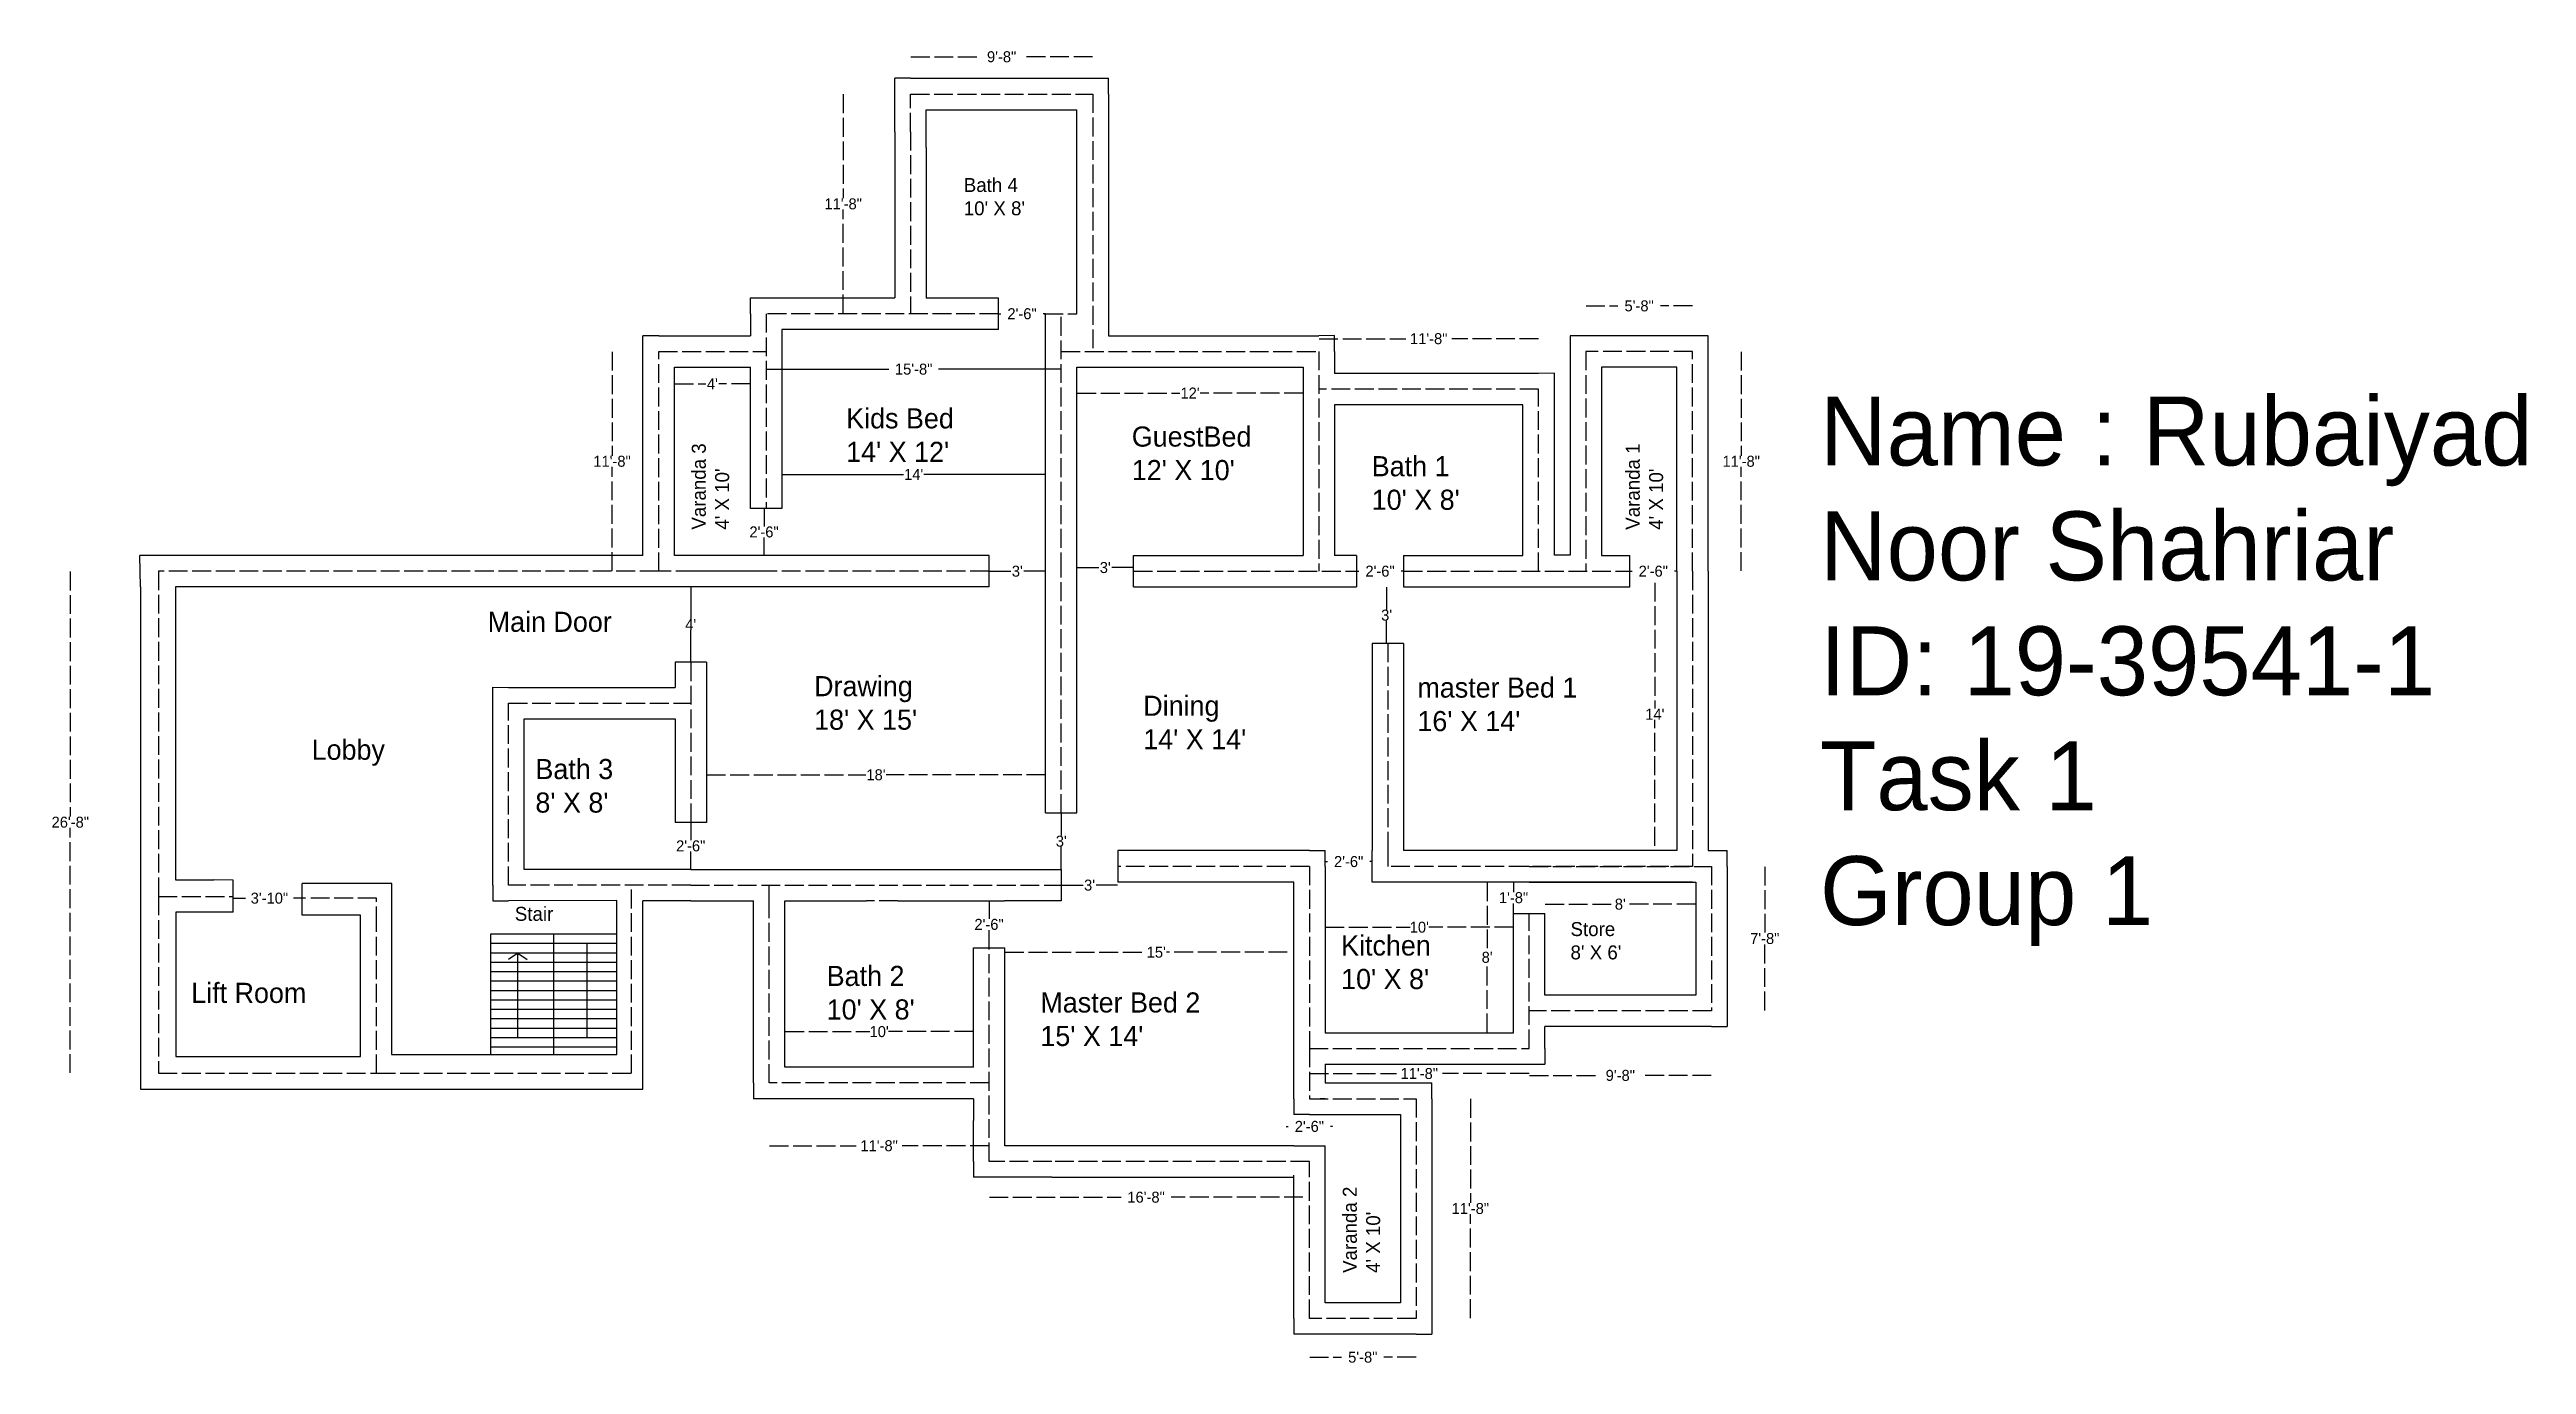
# Model space of a CAD drawing. Header units: inches. Extents: x -2112 to 1238, y 83 to 921.
# Drawn here: x -2112 to -535, y 83 to 921 of the extents above; entities that cross this region are included whole.
import ezdxf

# ---------------------------------------------------------------- set-up
doc = ezdxf.new("R2010")
doc.units = ezdxf.units.IN
doc.header["$MEASUREMENT"] = 0
doc.linetypes.add('ACAD_ISO02W100', pattern=[15, 12, -3])
doc.dimstyles.new('Group Task', dxfattribs={"dimtxt": 7, "dimasz": 0.18, "dimexe": 0.18, "dimexo": 0.0625, "dimgap": 0.09, "dimtad": 0, "dimtih": 1, "dimtoh": 1, "dimdec": 0, "dimzin": 0, "dimdsep": 46, "dimlunit": 3, "dimtxsty": 'Standard', "dimcen": 0.09, "dimse1": 1, "dimse2": 1, "dimadec": 0, "dimazin": 0, "dimtfac": 1, "dimtdec": 0, "dimtofl": 0, "dimtmove": 0, "dimatfit": 3, "dimfxl": 1, "dimtolj": 1, "dimtzin": 0, "dimarcsym": 0})

msp = doc.modelspace()

# ---------------------------------------------------------------- texts
at = {"attachment_point": 1}
for s, insert, char_height, width in [("Bath 4\\P10' X 8'", (-1530.2, 839.1), 8.91, 5507.862), ('Name : Rubaiyad^JNoor Shahriar\\PID: 19-39541-1^JTask 1^JGroup 1', (-984.9, 699.9), 43.913, 135410.496), ("Kids Bed\\P14' X 12'", (-1605.1, 692.4), 12.81, 13509.566), ("GuestBed \\P12' X 10'", (-1423.2, 680.8), 12.81, 13509.566), ("Bath 1 \\P10' X 8'", (-1270.4, 661.9), 12.81, 13509.566), ('Main Door', (-1833.4, 562.8), 12.81, 13509.566), ("Drawing \\P18' X 15'", (-1625.5, 521.8), 12.81, 13509.566), ("master Bed 1 \\P16' X 14'", (-1241.3, 520.9), 12.805, 13509.566), ("Dining \\P14' X 14'", (-1415.9, 509.3), 12.81, 13509.566), ('Lobby', (-1945.5, 481.3), 12.81, 13509.566), ("Bath 3 \\P8' X 8'", (-1803, 469), 12.81, 13509.566), ('Stair', (-1816.1, 374.8), 8.91, 5507.862), ("Store\\P8' X 6'", (-1143.8, 365.1), 8.91, 5507.862), ("Kitchen\\P10' X 8'", (-1289.9, 356.6), 12.81, 13509.566), ("Bath 2\\P10' X 8'", (-1617.5, 337.2), 12.81, 13509.566), ('Lift Room', (-2022.2, 326.4), 12.81, 13509.566), ("Master Bed 2 \\P15' X 14'", (-1481.4, 320.3), 12.805, 13509.566)]:
    msp.add_mtext(s, dxfattribs=dict(at, insert=insert, char_height=char_height, width=width))
at = {"char_height": 8.91, "width": 5507.862, "attachment_point": 1, "rotation": 90}
for s, insert in [("Varanda 3\\P4' X 10'", (-1703.4, 615.1)), ("Varanda 1\\P4' X 10'", (-1108.6, 615)), ("Varanda 2\\P4' X 10'", (-1288.8, 141.6))]:
    msp.add_mtext(s, dxfattribs=dict(at, insert=insert))

# ---------------------------------------------------------------- blocks, each defined once
blk = doc.blocks.new('*D1')
at = {"color": 0, "lineweight": -2}
for p, q in [((-1657.4, 628.4), (-1657.4, 617.2)), ((-1657.4, 598.8), (-1657.4, 610))]:
    blk.add_line(p, q, dxfattribs=at)
at = {"color": 0}
for points in [[(-1657.4, 628.4), (-1657.3, 628.4), (-1657.4, 628.6)], [(-1657.4, 598.8), (-1657.3, 598.8), (-1657.4, 598.6)]]:
    blk.add_solid(points, dxfattribs=at)
at = {"layer": 'Defpoints', "color": 0}
for p in [(-1691.8, 628.6), (-1691.8, 598.6), (-1657.4, 598.6)]:
    blk.add_point(p, dxfattribs=at)
at = {"color": 0, "insert": (-1657.4, 613.6), "char_height": 7, "attachment_point": 5}
blk.add_mtext('\\A1;2\'-6"', dxfattribs=at)
blk = doc.blocks.new('*D2')
at = {"color": 0, "lineweight": -2}
for p, q in [((-1513.9, 588.6), (-1500.2, 588.6)), ((-1478.2, 588.6), (-1491.9, 588.6))]:
    blk.add_line(p, q, dxfattribs=at)
at = {"color": 0}
for points in [[(-1513.9, 588.6), (-1513.9, 588.6), (-1514.1, 588.6)], [(-1478.2, 588.6), (-1478.2, 588.6), (-1478.1, 588.6)]]:
    blk.add_solid(points, dxfattribs=at)
at = {"layer": 'Defpoints', "color": 0}
for p in [(-1514.1, 588.6), (-1478.1, 588.6), (-1478.1, 588.6)]:
    blk.add_point(p, dxfattribs=at)
at = {"color": 0, "insert": (-1496.1, 588.6), "char_height": 7, "attachment_point": 5}
blk.add_mtext("\\A1;3'", dxfattribs=at)
blk = doc.blocks.new('*D3')
at = {"color": 0, "lineweight": -2}
for p, q in [((-1457.9, 590.9), (-1444.2, 590.9)), ((-1422.2, 590.9), (-1435.9, 590.9))]:
    blk.add_line(p, q, dxfattribs=at)
at = {"color": 0}
for points in [[(-1457.9, 590.9), (-1457.9, 590.9), (-1458.1, 590.9)], [(-1422.2, 590.9), (-1422.2, 590.9), (-1422.1, 590.9)]]:
    blk.add_solid(points, dxfattribs=at)
at = {"layer": 'Defpoints', "color": 0}
for p in [(-1458.1, 590.9), (-1458.1, 588.6), (-1422.1, 588.6)]:
    blk.add_point(p, dxfattribs=at)
at = {"color": 0, "insert": (-1440.1, 590.9), "char_height": 7, "attachment_point": 5}
blk.add_mtext("\\A1;3'", dxfattribs=at)
blk = doc.blocks.new('*D4')
at = {"color": 0, "lineweight": -2}
for p, q in [((-1507.9, 752.6), (-1506.6, 752.6)), ((-1478.2, 752.6), (-1479.6, 752.6))]:
    blk.add_line(p, q, dxfattribs=at)
at = {"color": 0}
for points in [[(-1507.9, 752.6), (-1507.9, 752.6), (-1508.1, 752.6)], [(-1478.2, 752.6), (-1478.2, 752.6), (-1478.1, 752.6)]]:
    blk.add_solid(points, dxfattribs=at)
at = {"layer": 'Defpoints', "color": 0}
for p in [(-1508.1, 752.6), (-1478.1, 752.6), (-1478.1, 752.6)]:
    blk.add_point(p, dxfattribs=at)
at = {"color": 0, "insert": (-1493.1, 752.6), "char_height": 7, "attachment_point": 5}
blk.add_mtext('\\A1;2\'-6"', dxfattribs=at)
blk = doc.blocks.new('*D5')
at = {"color": 0, "lineweight": -2}
for p, q in [((-1279.9, 588.6), (-1278.6, 588.6)), ((-1250.2, 588.6), (-1251.6, 588.6))]:
    blk.add_line(p, q, dxfattribs=at)
at = {"color": 0}
for points in [[(-1279.9, 588.6), (-1279.9, 588.6), (-1280.1, 588.6)], [(-1250.2, 588.6), (-1250.2, 588.6), (-1250.1, 588.6)]]:
    blk.add_solid(points, dxfattribs=at)
at = {"layer": 'Defpoints', "color": 0}
for p in [(-1280.1, 588.6), (-1280.1, 588.6), (-1250.1, 588.6)]:
    blk.add_point(p, dxfattribs=at)
at = {"color": 0, "insert": (-1265.1, 588.6), "char_height": 7, "attachment_point": 5}
blk.add_mtext('\\A1;2\'-6"', dxfattribs=at)
blk = doc.blocks.new('*D6')
at = {"color": 0, "lineweight": -2}
for p, q in [((-1105.9, 588.6), (-1104.6, 588.6)), ((-1076.2, 588.6), (-1077.6, 588.6))]:
    blk.add_line(p, q, dxfattribs=at)
at = {"color": 0}
for points in [[(-1105.9, 588.6), (-1105.9, 588.6), (-1106.1, 588.6)], [(-1076.2, 588.6), (-1076.2, 588.6), (-1076.1, 588.6)]]:
    blk.add_solid(points, dxfattribs=at)
at = {"layer": 'Defpoints', "color": 0}
for p in [(-1106.1, 588.6), (-1076.1, 588.6), (-1076.1, 588.6)]:
    blk.add_point(p, dxfattribs=at)
at = {"color": 0, "insert": (-1091.1, 588.6), "char_height": 7, "attachment_point": 5}
blk.add_mtext('\\A1;2\'-6"', dxfattribs=at)
blk = doc.blocks.new('*D7')
at = {"color": 0, "lineweight": -2}
for p, q in [((-1260.9, 578.4), (-1260.9, 564.2)), ((-1260.9, 542.8), (-1260.9, 557))]:
    blk.add_line(p, q, dxfattribs=at)
at = {"color": 0}
for points in [[(-1261, 578.4), (-1260.9, 578.4), (-1260.9, 578.6)], [(-1261, 542.8), (-1260.9, 542.8), (-1260.9, 542.6)]]:
    blk.add_solid(points, dxfattribs=at)
at = {"layer": 'Defpoints', "color": 0}
for p in [(-1260.9, 578.6), (-1250.1, 578.6), (-1250.1, 542.6)]:
    blk.add_point(p, dxfattribs=at)
at = {"color": 0, "insert": (-1260.9, 560.6), "char_height": 7, "attachment_point": 5}
blk.add_mtext("\\A1;3'", dxfattribs=at)
blk = doc.blocks.new('*D8')
at = {"color": 0, "lineweight": -2}
for p, q in [((-1299.9, 403.6), (-1298.6, 403.6)), ((-1270.2, 403.6), (-1271.6, 403.6))]:
    blk.add_line(p, q, dxfattribs=at)
at = {"color": 0}
for points in [[(-1299.9, 403.6), (-1299.9, 403.5), (-1300.1, 403.6)], [(-1270.2, 403.6), (-1270.2, 403.5), (-1270.1, 403.6)]]:
    blk.add_solid(points, dxfattribs=at)
at = {"layer": 'Defpoints', "color": 0}
for p in [(-1300.1, 403.6), (-1300.1, 403.6), (-1270.1, 403.6)]:
    blk.add_point(p, dxfattribs=at)
at = {"color": 0, "insert": (-1285.1, 403.6), "char_height": 7, "attachment_point": 5}
blk.add_mtext('\\A1;2\'-6"', dxfattribs=at)
blk = doc.blocks.new('*D9')
at = {"color": 0, "lineweight": -2}
for p, q in [((-1180.1, 390.4), (-1180.1, 384.2)), ((-1180.1, 370.8), (-1180.1, 377))]:
    blk.add_line(p, q, dxfattribs=at)
at = {"color": 0}
for points in [[(-1180.1, 390.4), (-1180, 390.4), (-1180.1, 390.6)], [(-1180.1, 370.8), (-1180, 370.8), (-1180.1, 370.6)]]:
    blk.add_solid(points, dxfattribs=at)
at = {"layer": 'Defpoints', "color": 0}
for p in [(-1181.5, 390.6), (-1180.1, 370.6), (-1180.1, 370.6)]:
    blk.add_point(p, dxfattribs=at)
at = {"color": 0, "insert": (-1180.1, 380.6), "char_height": 7, "attachment_point": 5}
blk.add_mtext('\\A1;1\'-8"', dxfattribs=at)
blk = doc.blocks.new('*D10')
at = {"color": 0, "lineweight": -2}
for p, q in [((-1468.1, 434.4), (-1468.1, 420.2)), ((-1468.1, 398.8), (-1468.1, 413))]:
    blk.add_line(p, q, dxfattribs=at)
at = {"color": 0}
for points in [[(-1468.1, 434.4), (-1468, 434.4), (-1468.1, 434.6)], [(-1468.1, 398.8), (-1468, 398.8), (-1468.1, 398.6)]]:
    blk.add_solid(points, dxfattribs=at)
at = {"layer": 'Defpoints', "color": 0}
for p in [(-1468.1, 434.6), (-1468.1, 398.6), (-1468.1, 398.6)]:
    blk.add_point(p, dxfattribs=at)
at = {"color": 0, "insert": (-1468.1, 416.6), "char_height": 7, "attachment_point": 5}
blk.add_mtext("\\A1;3'", dxfattribs=at)
blk = doc.blocks.new('*D11')
at = {"color": 0, "lineweight": -2}
for p, q in [((-1467.9, 388.6), (-1454.2, 388.6)), ((-1432.2, 388.6), (-1445.9, 388.6))]:
    blk.add_line(p, q, dxfattribs=at)
at = {"color": 0}
for points in [[(-1467.9, 388.6), (-1467.9, 388.6), (-1468.1, 388.6)], [(-1432.2, 388.6), (-1432.2, 388.6), (-1432.1, 388.6)]]:
    blk.add_solid(points, dxfattribs=at)
at = {"layer": 'Defpoints', "color": 0}
for p in [(-1432.1, 400.6), (-1468.1, 388.6), (-1468.1, 388.6)]:
    blk.add_point(p, dxfattribs=at)
at = {"color": 0, "insert": (-1450.1, 388.6), "char_height": 7, "attachment_point": 5}
blk.add_mtext("\\A1;3'", dxfattribs=at)
blk = doc.blocks.new('*D12')
at = {"color": 0, "lineweight": -2}
for p, q in [((-1704.1, 578.4), (-1704.1, 558.2)), ((-1704.1, 530.8), (-1704.1, 551))]:
    blk.add_line(p, q, dxfattribs=at)
at = {"color": 0}
for points in [[(-1704.1, 578.4), (-1704, 578.4), (-1704.1, 578.6)], [(-1704.1, 530.8), (-1704, 530.8), (-1704.1, 530.6)]]:
    blk.add_solid(points, dxfattribs=at)
at = {"layer": 'Defpoints', "color": 0}
for p in [(-1704.1, 578.6), (-1704.1, 578.6), (-1704.1, 530.6)]:
    blk.add_point(p, dxfattribs=at)
at = {"color": 0, "insert": (-1704.1, 554.6), "char_height": 7, "attachment_point": 5}
blk.add_mtext("\\A1;4'", dxfattribs=at)
blk = doc.blocks.new('*D13')
at = {"color": 0, "lineweight": -2}
for p, q in [((-1324.9, 234.9), (-1323.6, 234.9)), ((-1295.3, 234.9), (-1296.6, 234.9))]:
    blk.add_line(p, q, dxfattribs=at)
at = {"color": 0}
for points in [[(-1324.9, 234.9), (-1324.9, 234.8), (-1325.1, 234.9)], [(-1295.3, 234.9), (-1295.3, 234.8), (-1295.1, 234.9)]]:
    blk.add_solid(points, dxfattribs=at)
at = {"layer": 'Defpoints', "color": 0}
for p in [(-1325.1, 234.9), (-1325.1, 234.9), (-1295.1, 234.9)]:
    blk.add_point(p, dxfattribs=at)
at = {"color": 0, "insert": (-1310.1, 234.9), "char_height": 7, "attachment_point": 5}
blk.add_mtext('\\A1;2\'-6"', dxfattribs=at)
blk = doc.blocks.new('*D14')
at = {"color": 0, "lineweight": -2}
for p, q in [((-1514.1, 378.4), (-1514.1, 367.2)), ((-1514.1, 348.8), (-1514.1, 360))]:
    blk.add_line(p, q, dxfattribs=at)
at = {"color": 0}
for points in [[(-1514.1, 378.4), (-1514, 378.4), (-1514.1, 378.6)], [(-1514.1, 348.8), (-1514, 348.8), (-1514.1, 348.6)]]:
    blk.add_solid(points, dxfattribs=at)
at = {"layer": 'Defpoints', "color": 0}
for p in [(-1514.1, 378.6), (-1514.1, 348.6), (-1514.1, 348.6)]:
    blk.add_point(p, dxfattribs=at)
at = {"color": 0, "insert": (-1514.1, 363.6), "char_height": 7, "attachment_point": 5}
blk.add_mtext('\\A1;2\'-6"', dxfattribs=at)
blk = doc.blocks.new('*D15')
at = {"color": 0, "linetype": 'ACAD_ISO02W100', "lineweight": -2}
for p, q in [((-1995.3, 380.3), (-1987.6, 380.3)), ((-1949.4, 380.3), (-1957.1, 380.3))]:
    blk.add_line(p, q, dxfattribs=at)
at = {"color": 0, "linetype": 'ACAD_ISO02W100'}
for points in [[(-1995.3, 380.3), (-1995.3, 380.3), (-1995.5, 380.3)], [(-1949.4, 380.3), (-1949.4, 380.3), (-1949.2, 380.3)]]:
    blk.add_solid(points, dxfattribs=at)
at = {"layer": 'Defpoints', "color": 0, "linetype": 'ACAD_ISO02W100'}
for p in [(-1995.5, 381.6), (-1949.2, 380.3), (-1949.2, 380.3)]:
    blk.add_point(p, dxfattribs=at)
at = {"color": 0, "linetype": 'ACAD_ISO02W100', "insert": (-1972.4, 380.3), "char_height": 7, "attachment_point": 5}
blk.add_mtext('\\A1;3\'-10"', dxfattribs=at)
blk = doc.blocks.new('*D16')
at = {"color": 0, "linetype": 'ACAD_ISO02W100', "lineweight": -2}
for p, q in [((-1704.1, 428.4), (-1704.1, 417.2)), ((-1704.1, 398.8), (-1704.1, 410))]:
    blk.add_line(p, q, dxfattribs=at)
at = {"color": 0, "linetype": 'ACAD_ISO02W100'}
for points in [[(-1704.1, 428.4), (-1704, 428.4), (-1704.1, 428.6)], [(-1704.1, 398.8), (-1704, 398.8), (-1704.1, 398.6)]]:
    blk.add_solid(points, dxfattribs=at)
at = {"layer": 'Defpoints', "color": 0, "linetype": 'ACAD_ISO02W100'}
for p in [(-1704.1, 428.6), (-1704.1, 398.6), (-1704.1, 398.6)]:
    blk.add_point(p, dxfattribs=at)
at = {"color": 0, "linetype": 'ACAD_ISO02W100', "insert": (-1704.1, 413.6), "char_height": 7, "attachment_point": 5}
blk.add_mtext('\\A1;2\'-6"', dxfattribs=at)
blk = doc.blocks.new('*D17')
at = {"color": 0, "linetype": 'ACAD_ISO02W100', "lineweight": -2}
for p, q in [((-2099.2, 588.4), (-2099.2, 432.3)), ((-2099.2, 269), (-2099.2, 425.1))]:
    blk.add_line(p, q, dxfattribs=at)
at = {"color": 0, "linetype": 'ACAD_ISO02W100'}
for points in [[(-2099.3, 588.4), (-2099.2, 588.4), (-2099.2, 588.6)], [(-2099.3, 269), (-2099.2, 269), (-2099.2, 268.8)]]:
    blk.add_solid(points, dxfattribs=at)
at = {"layer": 'Defpoints', "color": 0, "linetype": 'ACAD_ISO02W100'}
for p in [(-2043.1, 588.6), (-2099.2, 268.8), (-2043.1, 268.8)]:
    blk.add_point(p, dxfattribs=at)
at = {"color": 0, "linetype": 'ACAD_ISO02W100', "insert": (-2099.2, 428.7), "char_height": 7, "attachment_point": 5}
blk.add_mtext('\\A1;26\'-8"', dxfattribs=at)
blk = doc.blocks.new('*D18')
at = {"color": 0, "linetype": 'ACAD_ISO02W100', "lineweight": -2}
for p, q in [((-1653.9, 222.6), (-1598.7, 222.6)), ((-1514.2, 222.6), (-1569.4, 222.6))]:
    blk.add_line(p, q, dxfattribs=at)
at = {"color": 0, "linetype": 'ACAD_ISO02W100'}
for points in [[(-1653.9, 222.6), (-1653.9, 222.6), (-1654.1, 222.6)], [(-1514.2, 222.6), (-1514.2, 222.6), (-1514.1, 222.6)]]:
    blk.add_solid(points, dxfattribs=at)
at = {"layer": 'Defpoints', "color": 0, "linetype": 'ACAD_ISO02W100'}
for p in [(-1654.1, 262.6), (-1514.1, 262.6), (-1514.1, 222.6)]:
    blk.add_point(p, dxfattribs=at)
at = {"color": 0, "linetype": 'ACAD_ISO02W100', "insert": (-1584.1, 222.6), "char_height": 7, "attachment_point": 5}
blk.add_mtext('\\A1;11\'-8"', dxfattribs=at)
blk = doc.blocks.new('*D19')
at = {"color": 0, "linetype": 'ACAD_ISO02W100', "lineweight": -2}
for p, q in [((-1643.9, 295.3), (-1590, 295.3)), ((-1524.2, 295.3), (-1578.1, 295.3))]:
    blk.add_line(p, q, dxfattribs=at)
at = {"color": 0, "linetype": 'ACAD_ISO02W100'}
for points in [[(-1643.9, 295.3), (-1643.9, 295.2), (-1644.1, 295.3)], [(-1524.2, 295.3), (-1524.2, 295.2), (-1524.1, 295.3)]]:
    blk.add_solid(points, dxfattribs=at)
at = {"layer": 'Defpoints', "color": 0, "linetype": 'ACAD_ISO02W100'}
for p in [(-1644.1, 295.3), (-1524.1, 295.3), (-1524.1, 295.3)]:
    blk.add_point(p, dxfattribs=at)
at = {"color": 0, "linetype": 'ACAD_ISO02W100', "insert": (-1584.1, 295.3), "char_height": 7, "attachment_point": 5}
blk.add_mtext("\\A1;10'", dxfattribs=at)
blk = doc.blocks.new('*D20')
at = {"color": 0, "linetype": 'ACAD_ISO02W100', "lineweight": -2}
for p, q in [((-1513.9, 189.8), (-1429.9, 189.8)), ((-1314.2, 189.8), (-1398.2, 189.8))]:
    blk.add_line(p, q, dxfattribs=at)
at = {"color": 0, "linetype": 'ACAD_ISO02W100'}
for points in [[(-1513.9, 189.8), (-1513.9, 189.7), (-1514.1, 189.8)], [(-1314.2, 189.8), (-1314.2, 189.7), (-1314.1, 189.8)]]:
    blk.add_solid(points, dxfattribs=at)
at = {"layer": 'Defpoints', "color": 0, "linetype": 'ACAD_ISO02W100'}
for p in [(-1514.1, 212.6), (-1314.1, 212.6), (-1314.1, 189.8)]:
    blk.add_point(p, dxfattribs=at)
at = {"color": 0, "linetype": 'ACAD_ISO02W100', "insert": (-1414.1, 189.8), "char_height": 7, "attachment_point": 5}
blk.add_mtext('\\A1;16\'-8"', dxfattribs=at)
blk = doc.blocks.new('*D21')
at = {"color": 0, "linetype": 'ACAD_ISO02W100', "lineweight": -2}
for p, q in [((-1503.9, 345.9), (-1414.1, 345.9)), ((-1324.2, 345.9), (-1401, 345.9))]:
    blk.add_line(p, q, dxfattribs=at)
at = {"color": 0, "linetype": 'ACAD_ISO02W100'}
for points in [[(-1503.9, 346), (-1503.9, 345.9), (-1504.1, 345.9)], [(-1324.2, 346), (-1324.2, 345.9), (-1324.1, 345.9)]]:
    blk.add_solid(points, dxfattribs=at)
at = {"layer": 'Defpoints', "color": 0, "linetype": 'ACAD_ISO02W100'}
for p in [(-1504.1, 340.8), (-1324.1, 345.9), (-1324.1, 340.8)]:
    blk.add_point(p, dxfattribs=at)
at = {"color": 0, "linetype": 'ACAD_ISO02W100', "insert": (-1407.6, 345.9), "char_height": 7, "attachment_point": 5}
blk.add_mtext("\\A1;15'", dxfattribs=at)
blk = doc.blocks.new('*D22')
at = {"color": 0, "linetype": 'ACAD_ISO02W100', "lineweight": -2}
for p, q in [((-1309.9, 87.9), (-1289.6, 87.9)), ((-1242.2, 87.9), (-1262.6, 87.9))]:
    blk.add_line(p, q, dxfattribs=at)
at = {"color": 0, "linetype": 'ACAD_ISO02W100'}
for points in [[(-1309.9, 87.9), (-1309.9, 87.8), (-1310.1, 87.9)], [(-1242.2, 87.9), (-1242.2, 87.8), (-1242.1, 87.9)]]:
    blk.add_solid(points, dxfattribs=at)
at = {"layer": 'Defpoints', "color": 0, "linetype": 'ACAD_ISO02W100'}
for p in [(-1310.1, 112.6), (-1242.1, 112.6), (-1242.1, 87.9)]:
    blk.add_point(p, dxfattribs=at)
at = {"color": 0, "linetype": 'ACAD_ISO02W100', "insert": (-1276.1, 87.9), "char_height": 7, "attachment_point": 5}
blk.add_mtext('\\A1;5\'-8"', dxfattribs=at)
blk = doc.blocks.new('*D23')
at = {"color": 0, "linetype": 'ACAD_ISO02W100', "lineweight": -2}
for p, q in [((-1207.6, 252.4), (-1207.6, 186.2)), ((-1207.6, 112.8), (-1207.6, 179))]:
    blk.add_line(p, q, dxfattribs=at)
at = {"color": 0, "linetype": 'ACAD_ISO02W100'}
for points in [[(-1207.6, 252.4), (-1207.6, 252.4), (-1207.6, 252.6)], [(-1207.6, 112.8), (-1207.6, 112.8), (-1207.6, 112.6)]]:
    blk.add_solid(points, dxfattribs=at)
at = {"layer": 'Defpoints', "color": 0, "linetype": 'ACAD_ISO02W100'}
for p in [(-1242.1, 252.6), (-1242.1, 112.6), (-1207.6, 112.6)]:
    blk.add_point(p, dxfattribs=at)
at = {"color": 0, "linetype": 'ACAD_ISO02W100', "insert": (-1207.6, 182.6), "char_height": 7, "attachment_point": 5}
blk.add_mtext('\\A1;11\'-8"', dxfattribs=at)
blk = doc.blocks.new('*D24')
at = {"color": 0, "linetype": 'ACAD_ISO02W100', "lineweight": -2}
for p, q in [((-1457.9, 702.1), (-1392.6, 702.1)), ((-1314.2, 702.1), (-1379.6, 702.1))]:
    blk.add_line(p, q, dxfattribs=at)
at = {"color": 0, "linetype": 'ACAD_ISO02W100'}
for points in [[(-1457.9, 702.2), (-1457.9, 702.1), (-1458.1, 702.1)], [(-1314.2, 702.2), (-1314.2, 702.1), (-1314.1, 702.1)]]:
    blk.add_solid(points, dxfattribs=at)
at = {"layer": 'Defpoints', "color": 0, "linetype": 'ACAD_ISO02W100'}
for p in [(-1314.1, 702.1), (-1458.1, 693.8), (-1314.1, 693.8)]:
    blk.add_point(p, dxfattribs=at)
at = {"color": 0, "linetype": 'ACAD_ISO02W100', "insert": (-1386.1, 702.1), "char_height": 7, "attachment_point": 5}
blk.add_mtext("\\A1;12'", dxfattribs=at)
blk = doc.blocks.new('*D26')
at = {"color": 0, "linetype": 'ACAD_ISO02W100', "lineweight": -2}
for p, q in [((-1714.3, 707.9), (-1694.4, 707.9)), ((-1666.2, 707.9), (-1686.1, 707.9))]:
    blk.add_line(p, q, dxfattribs=at)
at = {"color": 0, "linetype": 'ACAD_ISO02W100'}
for points in [[(-1714.3, 708), (-1714.3, 707.9), (-1714.5, 707.9)], [(-1666.2, 708), (-1666.2, 707.9), (-1666.1, 707.9)]]:
    blk.add_solid(points, dxfattribs=at)
at = {"layer": 'Defpoints', "color": 0, "linetype": 'ACAD_ISO02W100'}
for p in [(-1714.5, 707.9), (-1666.1, 707.9), (-1666.1, 707.9)]:
    blk.add_point(p, dxfattribs=at)
at = {"color": 0, "linetype": 'ACAD_ISO02W100', "insert": (-1690.3, 707.9), "char_height": 7, "attachment_point": 5}
blk.add_mtext("\\A1;4'", dxfattribs=at)
blk = doc.blocks.new('*D27')
at = {"color": 0, "linetype": 'ACAD_ISO02W100', "lineweight": -2}
for p, q in [((-1754.2, 728.4), (-1754.2, 662.2)), ((-1754.2, 588.8), (-1754.2, 655))]:
    blk.add_line(p, q, dxfattribs=at)
at = {"color": 0, "linetype": 'ACAD_ISO02W100'}
for points in [[(-1754.2, 728.4), (-1754.1, 728.4), (-1754.2, 728.6)], [(-1754.2, 588.8), (-1754.1, 588.8), (-1754.2, 588.6)]]:
    blk.add_solid(points, dxfattribs=at)
at = {"layer": 'Defpoints', "color": 0, "linetype": 'ACAD_ISO02W100'}
for p in [(-1724.5, 728.6), (-1754.2, 588.6), (-1724.5, 588.6)]:
    blk.add_point(p, dxfattribs=at)
at = {"color": 0, "linetype": 'ACAD_ISO02W100', "insert": (-1754.2, 658.6), "char_height": 7, "attachment_point": 5}
blk.add_mtext('\\A1;11\'-8"', dxfattribs=at)
blk = doc.blocks.new('*D29')
at = {"color": 0, "linetype": 'ACAD_ISO02W100', "lineweight": -2}
for p, q in [((-1693.9, 458.9), (-1592.6, 458.9)), ((-1478.2, 458.9), (-1579.6, 458.9))]:
    blk.add_line(p, q, dxfattribs=at)
at = {"color": 0, "linetype": 'ACAD_ISO02W100'}
for points in [[(-1693.9, 458.9), (-1693.9, 458.8), (-1694.1, 458.9)], [(-1478.2, 458.9), (-1478.2, 458.8), (-1478.1, 458.9)]]:
    blk.add_solid(points, dxfattribs=at)
at = {"layer": 'Defpoints', "color": 0, "linetype": 'ACAD_ISO02W100'}
for p in [(-1694.1, 458.9), (-1478.1, 458.9), (-1478.1, 458.9)]:
    blk.add_point(p, dxfattribs=at)
at = {"color": 0, "linetype": 'ACAD_ISO02W100', "insert": (-1586.1, 458.9), "char_height": 7, "attachment_point": 5}
blk.add_mtext("\\A1;18'", dxfattribs=at)
blk = doc.blocks.new('*D31')
at = {"color": 0, "linetype": 'ACAD_ISO02W100', "lineweight": -2}
for p, q in [((-1090.1, 581.3), (-1090.1, 501.1)), ((-1090.1, 413.7), (-1090.1, 493.9))]:
    blk.add_line(p, q, dxfattribs=at)
at = {"color": 0, "linetype": 'ACAD_ISO02W100'}
for points in [[(-1090.1, 581.3), (-1090.1, 581.3), (-1090.1, 581.5)], [(-1090.1, 413.7), (-1090.1, 413.7), (-1090.1, 413.5)]]:
    blk.add_solid(points, dxfattribs=at)
at = {"layer": 'Defpoints', "color": 0, "linetype": 'ACAD_ISO02W100'}
for p in [(-1090.1, 581.5), (-1090.1, 413.5), (-1090.1, 413.5)]:
    blk.add_point(p, dxfattribs=at)
at = {"color": 0, "linetype": 'ACAD_ISO02W100', "insert": (-1090.1, 497.5), "char_height": 7, "attachment_point": 5}
blk.add_mtext("\\A1;14'", dxfattribs=at)
blk = doc.blocks.new('*D32')
at = {"color": 0, "linetype": 'ACAD_ISO02W100', "lineweight": -2}
for p, q in [((-1299.9, 361.8), (-1246, 361.8)), ((-1180.2, 361.8), (-1234.1, 361.8))]:
    blk.add_line(p, q, dxfattribs=at)
at = {"color": 0, "linetype": 'ACAD_ISO02W100'}
for points in [[(-1299.9, 361.8), (-1299.9, 361.7), (-1300.1, 361.8)], [(-1180.2, 361.8), (-1180.2, 361.7), (-1180.1, 361.8)]]:
    blk.add_solid(points, dxfattribs=at)
at = {"layer": 'Defpoints', "color": 0, "linetype": 'ACAD_ISO02W100'}
for p in [(-1300.1, 361.8), (-1180.1, 361.8), (-1180.1, 361.8)]:
    blk.add_point(p, dxfattribs=at)
at = {"color": 0, "linetype": 'ACAD_ISO02W100', "insert": (-1240.1, 361.8), "char_height": 7, "attachment_point": 5}
blk.add_mtext("\\A1;10'", dxfattribs=at)
blk = doc.blocks.new('*D33')
at = {"color": 0, "linetype": 'ACAD_ISO02W100', "lineweight": -2}
for p, q in [((-1196.9, 390.4), (-1196.9, 346.2)), ((-1196.9, 294.8), (-1196.9, 339))]:
    blk.add_line(p, q, dxfattribs=at)
at = {"color": 0, "linetype": 'ACAD_ISO02W100'}
for points in [[(-1197, 390.4), (-1196.9, 390.4), (-1196.9, 390.6)], [(-1197, 294.8), (-1196.9, 294.8), (-1196.9, 294.6)]]:
    blk.add_solid(points, dxfattribs=at)
at = {"layer": 'Defpoints', "color": 0, "linetype": 'ACAD_ISO02W100'}
for p in [(-1212.5, 390.6), (-1212.5, 294.6), (-1196.9, 294.6)]:
    blk.add_point(p, dxfattribs=at)
at = {"color": 0, "linetype": 'ACAD_ISO02W100', "insert": (-1196.9, 342.6), "char_height": 7, "attachment_point": 5}
blk.add_mtext("\\A1;8'", dxfattribs=at)
blk = doc.blocks.new('*D34')
at = {"color": 0, "linetype": 'ACAD_ISO02W100', "lineweight": -2}
for p, q in [((-1159.9, 376.5), (-1116.2, 376.5)), ((-1064.2, 376.5), (-1107.9, 376.5))]:
    blk.add_line(p, q, dxfattribs=at)
at = {"color": 0, "linetype": 'ACAD_ISO02W100'}
for points in [[(-1159.9, 376.5), (-1159.9, 376.4), (-1160.1, 376.5)], [(-1064.2, 376.5), (-1064.2, 376.4), (-1064.1, 376.5)]]:
    blk.add_solid(points, dxfattribs=at)
at = {"layer": 'Defpoints', "color": 0, "linetype": 'ACAD_ISO02W100'}
for p in [(-1160.1, 376.5), (-1064.1, 376.5), (-1064.1, 376.5)]:
    blk.add_point(p, dxfattribs=at)
at = {"color": 0, "linetype": 'ACAD_ISO02W100', "insert": (-1112.1, 376.5), "char_height": 7, "attachment_point": 5}
blk.add_mtext("\\A1;8'", dxfattribs=at)
blk = doc.blocks.new('*D36')
at = {"color": 0, "linetype": 'ACAD_ISO02W100', "lineweight": -2}
for p, q in [((-1020.1, 400.4), (-1020.1, 358.2)), ((-1020.1, 308.8), (-1020.1, 351))]:
    blk.add_line(p, q, dxfattribs=at)
at = {"color": 0, "linetype": 'ACAD_ISO02W100'}
for points in [[(-1020.1, 400.4), (-1020, 400.4), (-1020.1, 400.6)], [(-1020.1, 308.8), (-1020, 308.8), (-1020.1, 308.6)]]:
    blk.add_solid(points, dxfattribs=at)
at = {"layer": 'Defpoints', "color": 0, "linetype": 'ACAD_ISO02W100'}
for p in [(-1054.1, 400.6), (-1054.1, 308.6), (-1020.1, 308.6)]:
    blk.add_point(p, dxfattribs=at)
at = {"color": 0, "linetype": 'ACAD_ISO02W100', "insert": (-1020.1, 354.6), "char_height": 7, "attachment_point": 5}
blk.add_mtext('\\A1;7\'-8"', dxfattribs=at)
blk = doc.blocks.new('*D37')
at = {"color": 0, "linetype": 'ACAD_ISO02W100', "lineweight": -2}
for p, q in [((-1169.9, 267.4), (-1125.6, 267.4)), ((-1054.2, 267.4), (-1098.6, 267.4))]:
    blk.add_line(p, q, dxfattribs=at)
at = {"color": 0, "linetype": 'ACAD_ISO02W100'}
for points in [[(-1169.9, 267.5), (-1169.9, 267.4), (-1170.1, 267.4)], [(-1054.2, 267.5), (-1054.2, 267.4), (-1054.1, 267.4)]]:
    blk.add_solid(points, dxfattribs=at)
at = {"layer": 'Defpoints', "color": 0, "linetype": 'ACAD_ISO02W100'}
for p in [(-1170.1, 308.6), (-1054.1, 308.6), (-1054.1, 267.4)]:
    blk.add_point(p, dxfattribs=at)
at = {"color": 0, "linetype": 'ACAD_ISO02W100', "insert": (-1112.1, 267.4), "char_height": 7, "attachment_point": 5}
blk.add_mtext('\\A1;9\'-8"', dxfattribs=at)
blk = doc.blocks.new('*D38')
at = {"color": 0, "linetype": 'ACAD_ISO02W100', "lineweight": -2}
for p, q in [((-1309.9, 268.6), (-1254.7, 268.6)), ((-1170.2, 268.6), (-1225.4, 268.6))]:
    blk.add_line(p, q, dxfattribs=at)
at = {"color": 0, "linetype": 'ACAD_ISO02W100'}
for points in [[(-1309.9, 268.6), (-1309.9, 268.6), (-1310.1, 268.6)], [(-1170.2, 268.6), (-1170.2, 268.6), (-1170.1, 268.6)]]:
    blk.add_solid(points, dxfattribs=at)
at = {"layer": 'Defpoints', "color": 0, "linetype": 'ACAD_ISO02W100'}
for p in [(-1310.1, 284.6), (-1170.1, 284.6), (-1310.1, 268.6)]:
    blk.add_point(p, dxfattribs=at)
at = {"color": 0, "linetype": 'ACAD_ISO02W100', "insert": (-1240.1, 268.6), "char_height": 7, "attachment_point": 5}
blk.add_mtext('\\A1;11\'-8"', dxfattribs=at)
blk = doc.blocks.new('*D39')
at = {"color": 0, "linetype": 'ACAD_ISO02W100', "lineweight": -2}
for p, q in [((-1563.9, 916.3), (-1519.6, 916.3)), ((-1448.2, 916.3), (-1492.6, 916.3))]:
    blk.add_line(p, q, dxfattribs=at)
at = {"color": 0, "linetype": 'ACAD_ISO02W100'}
for points in [[(-1563.9, 916.4), (-1563.9, 916.3), (-1564.1, 916.3)], [(-1448.2, 916.4), (-1448.2, 916.3), (-1448.1, 916.3)]]:
    blk.add_solid(points, dxfattribs=at)
at = {"layer": 'Defpoints', "color": 0, "linetype": 'ACAD_ISO02W100'}
for p in [(-1448.1, 916.3), (-1564.1, 892.6), (-1448.1, 892.6)]:
    blk.add_point(p, dxfattribs=at)
at = {"color": 0, "linetype": 'ACAD_ISO02W100', "insert": (-1506.1, 916.3), "char_height": 7, "attachment_point": 5}
blk.add_mtext('\\A1;9\'-8"', dxfattribs=at)
blk = doc.blocks.new('*D40')
at = {"color": 0, "linetype": 'ACAD_ISO02W100', "lineweight": -2}
for p, q in [((-1607, 892.4), (-1607, 826.2)), ((-1607, 752.8), (-1607, 819))]:
    blk.add_line(p, q, dxfattribs=at)
at = {"color": 0, "linetype": 'ACAD_ISO02W100'}
for points in [[(-1607.1, 892.4), (-1607, 892.4), (-1607, 892.6)], [(-1607.1, 752.8), (-1607, 752.8), (-1607, 752.6)]]:
    blk.add_solid(points, dxfattribs=at)
at = {"layer": 'Defpoints', "color": 0, "linetype": 'ACAD_ISO02W100'}
for p in [(-1564.1, 892.6), (-1607, 752.6), (-1564.1, 752.6)]:
    blk.add_point(p, dxfattribs=at)
at = {"color": 0, "linetype": 'ACAD_ISO02W100', "insert": (-1607, 822.6), "char_height": 7, "attachment_point": 5}
blk.add_mtext('\\A1;11\'-8"', dxfattribs=at)
blk = doc.blocks.new('*D41')
at = {"color": 0, "linetype": 'ACAD_ISO02W100', "lineweight": -2}
for p, q in [((-1303.9, 736.7), (-1248.7, 736.7)), ((-1164.2, 736.7), (-1219.4, 736.7))]:
    blk.add_line(p, q, dxfattribs=at)
at = {"color": 0, "linetype": 'ACAD_ISO02W100'}
for points in [[(-1303.9, 736.7), (-1303.9, 736.7), (-1304.1, 736.7)], [(-1164.2, 736.7), (-1164.2, 736.7), (-1164.1, 736.7)]]:
    blk.add_solid(points, dxfattribs=at)
at = {"layer": 'Defpoints', "color": 0, "linetype": 'ACAD_ISO02W100'}
for p in [(-1164.1, 736.7), (-1304.1, 704.6), (-1164.1, 704.6)]:
    blk.add_point(p, dxfattribs=at)
at = {"color": 0, "linetype": 'ACAD_ISO02W100', "insert": (-1234.1, 736.7), "char_height": 7, "attachment_point": 5}
blk.add_mtext('\\A1;11\'-8"', dxfattribs=at)
blk = doc.blocks.new('*D42')
at = {"color": 0, "linetype": 'ACAD_ISO02W100', "lineweight": -2}
for p, q in [((-1133.9, 757.6), (-1113.6, 757.6)), ((-1066.2, 757.6), (-1086.6, 757.6))]:
    blk.add_line(p, q, dxfattribs=at)
at = {"color": 0, "linetype": 'ACAD_ISO02W100'}
for points in [[(-1133.9, 757.7), (-1133.9, 757.6), (-1134.1, 757.6)], [(-1066.2, 757.7), (-1066.2, 757.6), (-1066.1, 757.6)]]:
    blk.add_solid(points, dxfattribs=at)
at = {"layer": 'Defpoints', "color": 0, "linetype": 'ACAD_ISO02W100'}
for p in [(-1066.1, 757.6), (-1134.1, 728.6), (-1066.1, 728.6)]:
    blk.add_point(p, dxfattribs=at)
at = {"color": 0, "linetype": 'ACAD_ISO02W100', "insert": (-1100.1, 757.6), "char_height": 7, "attachment_point": 5}
blk.add_mtext('\\A1;5\'-8"', dxfattribs=at)
blk = doc.blocks.new('*D43')
at = {"color": 0, "linetype": 'ACAD_ISO02W100', "lineweight": -2}
for p, q in [((-1035.1, 728.4), (-1035.1, 662.2)), ((-1035.1, 588.8), (-1035.1, 655))]:
    blk.add_line(p, q, dxfattribs=at)
at = {"color": 0, "linetype": 'ACAD_ISO02W100'}
for points in [[(-1035.2, 728.4), (-1035.1, 728.4), (-1035.1, 728.6)], [(-1035.2, 588.8), (-1035.1, 588.8), (-1035.1, 588.6)]]:
    blk.add_solid(points, dxfattribs=at)
at = {"layer": 'Defpoints', "color": 0, "linetype": 'ACAD_ISO02W100'}
for p in [(-1134.1, 728.6), (-1134.1, 588.6), (-1035.1, 588.6)]:
    blk.add_point(p, dxfattribs=at)
at = {"color": 0, "linetype": 'ACAD_ISO02W100', "insert": (-1035.1, 658.6), "char_height": 7, "attachment_point": 5}
blk.add_mtext('\\A1;11\'-8"', dxfattribs=at)
blk = doc.blocks.new('*D48')
at = {"color": 0, "lineweight": -2}
for p, q in [((-1645.9, 650.3), (-1568.6, 650.3)), ((-1478.2, 650.3), (-1555.6, 650.3))]:
    blk.add_line(p, q, dxfattribs=at)
at = {"color": 0}
for points in [[(-1645.9, 650.3), (-1645.9, 650.3), (-1646.1, 650.3)], [(-1478.2, 650.3), (-1478.2, 650.3), (-1478.1, 650.3)]]:
    blk.add_solid(points, dxfattribs=at)
at = {"layer": 'Defpoints', "color": 0}
for p in [(-1646.1, 650.3), (-1478.1, 650.3), (-1478.1, 650.3)]:
    blk.add_point(p, dxfattribs=at)
at = {"color": 0, "insert": (-1562.1, 650.3), "char_height": 7, "attachment_point": 5}
blk.add_mtext("\\A1;14'", dxfattribs=at)
blk = doc.blocks.new('*D49')
at = {"color": 0, "lineweight": -2}
for p, q in [((-1655.9, 717.3), (-1577.9, 717.3)), ((-1468.2, 717.3), (-1546.2, 717.3))]:
    blk.add_line(p, q, dxfattribs=at)
at = {"color": 0}
for points in [[(-1655.9, 717.3), (-1655.9, 717.3), (-1656.1, 717.3)], [(-1468.2, 717.3), (-1468.2, 717.3), (-1468.1, 717.3)]]:
    blk.add_solid(points, dxfattribs=at)
at = {"layer": 'Defpoints', "color": 0}
for p in [(-1656.1, 717.3), (-1468.1, 717.3), (-1468.1, 717.3)]:
    blk.add_point(p, dxfattribs=at)
at = {"color": 0, "insert": (-1562.1, 717.3), "char_height": 7, "attachment_point": 5}
blk.add_mtext('\\A1;15\'-8"', dxfattribs=at)

# ---------------------------------------------------------------- dimensions: what is measured, and where the dimension line sits
at = {"linetype": 'ACAD_ISO02W100'}
for base, p1, p2, picture, middle in [((-1448.1, 916.3), (-1564.1, 892.6), (-1448.1, 892.6), '*D39', (-1506.1, 916.3)), ((-1066.1, 757.6), (-1134.1, 728.6), (-1066.1, 728.6), '*D42', (-1100.1, 757.6)), ((-1164.1, 736.7), (-1304.1, 704.6), (-1164.1, 704.6), '*D41', (-1234.1, 736.7)), ((-1666.1, 707.9), (-1714.5, 707.9), (-1666.1, 707.9), '*D26', (-1690.3, 707.9)), ((-1314.1, 702.1), (-1458.1, 693.8), (-1314.1, 693.8), '*D24', (-1386.1, 702.1)), ((-1478.1, 458.9), (-1694.1, 458.9), (-1478.1, 458.9), '*D29', (-1586.1, 458.9)), ((-1949.2, 380.3), (-1995.5, 381.6), (-1949.2, 380.3), '*D15', (-1972.4, 380.3)), ((-1064.1, 376.5), (-1160.1, 376.5), (-1064.1, 376.5), '*D34', (-1112.1, 376.5)), ((-1180.1, 361.8), (-1300.1, 361.8), (-1180.1, 361.8), '*D32', (-1240.1, 361.8)), ((-1524.1, 295.3), (-1644.1, 295.3), (-1524.1, 295.3), '*D19', (-1584.1, 295.3)), ((-1054.1, 267.4), (-1170.1, 308.6), (-1054.1, 308.6), '*D37', (-1112.1, 267.4)), ((-1310.1, 268.6), (-1170.1, 284.6), (-1310.1, 284.6), '*D38', (-1240.1, 268.6)), ((-1514.1, 222.6), (-1654.1, 262.6), (-1514.1, 262.6), '*D18', (-1584.1, 222.6)), ((-1314.1, 189.8), (-1514.1, 212.6), (-1314.1, 212.6), '*D20', (-1414.1, 189.8)), ((-1242.1, 87.9), (-1310.1, 112.6), (-1242.1, 112.6), '*D22', (-1276.1, 87.9))]:
    dim = msp.add_linear_dim(base=base, p1=p1, p2=p2, dimstyle='Group Task', dxfattribs=at)
    dim.commit()
    dim.dimension.update_dxf_attribs({"geometry": picture, "text_midpoint": middle})
for base, p1, p2, picture, middle in [((-1607, 752.6), (-1564.1, 892.6), (-1564.1, 752.6), '*D40', (-1607, 822.6)), ((-1754.2, 588.6), (-1724.5, 728.6), (-1724.5, 588.6), '*D27', (-1754.2, 658.6)), ((-1035.1, 588.6), (-1134.1, 728.6), (-1134.1, 588.6), '*D43', (-1035.1, 658.6)), ((-2099.2, 268.8), (-2043.1, 588.6), (-2043.1, 268.8), '*D17', (-2099.2, 428.7)), ((-1090.1, 413.5), (-1090.1, 581.5), (-1090.1, 413.5), '*D31', (-1090.1, 497.5)), ((-1704.1, 398.6), (-1704.1, 428.6), (-1704.1, 398.6), '*D16', (-1704.1, 413.6)), ((-1020.1, 308.6), (-1054.1, 400.6), (-1054.1, 308.6), '*D36', (-1020.1, 354.6)), ((-1196.9, 294.6), (-1212.5, 390.6), (-1212.5, 294.6), '*D33', (-1196.9, 342.6)), ((-1207.6, 112.6), (-1242.1, 252.6), (-1242.1, 112.6), '*D23', (-1207.6, 182.6))]:
    dim = msp.add_linear_dim(base=base, p1=p1, p2=p2, angle=90, dimstyle='Group Task', dxfattribs=at)
    dim.commit()
    dim.dimension.update_dxf_attribs({"geometry": picture, "text_midpoint": middle})
for base, p1, p2, picture, middle in [((-1478.1, 752.6), (-1508.1, 752.6), (-1478.1, 752.6), '*D4', (-1493.1, 752.6)), ((-1468.1, 717.3), (-1656.1, 717.3), (-1468.1, 717.3), '*D49', (-1562.1, 717.3)), ((-1478.1, 650.3), (-1646.1, 650.3), (-1478.1, 650.3), '*D48', (-1562.1, 650.3)), ((-1478.1, 588.6), (-1514.1, 588.6), (-1478.1, 588.6), '*D2', (-1496.1, 588.6)), ((-1458.1, 590.9), (-1422.1, 588.6), (-1458.1, 588.6), '*D3', (-1440.1, 590.9)), ((-1280.1, 588.6), (-1250.1, 588.6), (-1280.1, 588.6), '*D5', (-1265.1, 588.6)), ((-1076.1, 588.6), (-1106.1, 588.6), (-1076.1, 588.6), '*D6', (-1091.1, 588.6)), ((-1468.1, 388.6), (-1432.1, 400.6), (-1468.1, 388.6), '*D11', (-1450.1, 388.6)), ((-1300.1, 403.6), (-1270.1, 403.6), (-1300.1, 403.6), '*D8', (-1285.1, 403.6)), ((-1325.1, 234.9), (-1295.1, 234.9), (-1325.1, 234.9), '*D13', (-1310.1, 234.9))]:
    dim = msp.add_linear_dim(base=base, p1=p1, p2=p2, dimstyle='Group Task')
    dim.commit()
    dim.dimension.update_dxf_attribs({"geometry": picture, "text_midpoint": middle})
for base, p1, p2, picture, middle in [((-1657.4, 598.6), (-1691.8, 628.6), (-1691.8, 598.6), '*D1', (-1657.4, 613.6)), ((-1704.1, 578.6), (-1704.1, 530.6), (-1704.1, 578.6), '*D12', (-1704.1, 554.6)), ((-1260.9, 578.6), (-1250.1, 542.6), (-1250.1, 578.6), '*D7', (-1260.9, 560.6)), ((-1468.1, 398.6), (-1468.1, 434.6), (-1468.1, 398.6), '*D10', (-1468.1, 416.6)), ((-1514.1, 348.6), (-1514.1, 378.6), (-1514.1, 348.6), '*D14', (-1514.1, 363.6)), ((-1180.1, 370.6), (-1181.5, 390.6), (-1180.1, 370.6), '*D9', (-1180.1, 380.6))]:
    dim = msp.add_linear_dim(base=base, p1=p1, p2=p2, angle=90, dimstyle='Group Task')
    dim.commit()
    dim.dimension.update_dxf_attribs({"geometry": picture, "text_midpoint": middle})
dim = msp.add_linear_dim(base=(-1324.1, 345.9), p1=(-1504.1, 340.8), p2=(-1324.1, 340.8), dimstyle='Group Task', dxfattribs=at)
dim.commit()
dim.dimension.update_dxf_attribs({"geometry": '*D21', "text_midpoint": (-1407.6, 345.9), "dimtype": 160})

# ---------------------------------------------------------------- linework, layer by layer
for p, q in [((-1574.1, 878.6), (-1574.1, 902.6)), ((-1564.1, 902.6), (-1448.1, 902.6)), ((-1438.1, 892.6), (-1438.1, 738.6)), ((-1574.1, 868.6), (-1574.1, 878.6)), ((-1574.1, 868.6), (-1574.1, 762.8)), ((-1554.1, 882.6), (-1458.1, 882.6)), ((-1554.1, 858.6), (-1554.1, 882.6)), ((-1458.1, 868.6), (-1458.1, 878.6)), ((-1458.1, 752.6), (-1458.1, 868.6)), ((-1554.1, 858.6), (-1554.1, 762.6)), ((-1666.1, 752.6), (-1666.1, 762.8)), ((-1666.1, 762.8), (-1574.1, 762.8)), ((-1508.1, 762.6), (-1554.1, 762.6)), ((-1508.1, 742.6), (-1508.1, 762.6)), ((-1666.1, 752.6), (-1666.1, 738.6)), ((-1646.1, 742.6), (-1646.1, 628.6)), ((-1508.1, 742.6), (-1646.1, 742.6)), ((-1478.1, 588.6), (-1478.1, 752.6)), ((-1724.5, 738.6), (-1734.5, 738.6)), ((-1734.5, 728.6), (-1734.5, 738.6)), ((-1734.5, 598.6), (-1734.5, 728.6)), ((-1724.5, 738.6), (-1666.1, 738.6)), ((-1438.1, 738.6), (-1304.1, 738.6)), ((-1294.1, 738.8), (-1304.1, 738.6)), ((-1294.1, 728.6), (-1294.1, 738.8)), ((-1294.1, 728.6), (-1294.1, 714.6)), ((-1144, 738.6), (-1144.1, 728.6)), ((-1144.1, 728.6), (-1144.1, 598.9)), ((-1134.1, 738.6), (-1144, 738.6)), ((-1066.1, 738.6), (-1134.1, 738.6)), ((-1056.1, 738.5), (-1066.1, 738.6)), ((-1056.1, 728.6), (-1056.1, 738.5)), ((-1056.1, 588.6), (-1056.1, 728.6)), ((-1714.5, 598.6), (-1714.5, 718.6)), ((-1714.5, 718.6), (-1666.1, 718.6)), ((-1666.1, 628.6), (-1666.1, 718.6)), ((-1458.1, 718.6), (-1314.1, 718.6)), ((-1458.1, 588.6), (-1458.1, 718.6)), ((-1314.1, 718.6), (-1314.1, 598.6)), ((-1164.1, 714.6), (-1294.1, 714.6)), ((-1154.1, 714.7), (-1164.1, 714.6)), ((-1154.1, 704.6), (-1154.1, 714.7)), ((-1124.1, 718.6), (-1124.1, 598.6)), ((-1076.1, 718.6), (-1124.1, 718.6)), ((-1076.1, 588.6), (-1076.1, 718.6)), ((-1304.1, 704.6), (-1304.1, 704.6)), ((-1294.1, 694.6), (-1294.1, 598.6)), ((-1174.1, 694.6), (-1294.1, 694.6)), ((-1174.1, 598.6), (-1174.1, 694.6)), ((-1154.1, 598.9), (-1154.1, 704.6)), ((-1646.1, 628.6), (-1666.1, 628.6)), ((-1734.5, 598.6), (-2055, 598.6)), ((-2054.5, 578.6), (-2055, 598.6)), ((-1704.1, 598.6), (-1714.5, 598.6)), ((-1514.1, 598.6), (-1704.1, 598.6)), ((-1656.5, 588.6), (-1656.5, 588.6)), ((-1514.1, 578.6), (-1514.1, 598.6)), ((-1478.1, 434.6), (-1478.1, 588.6)), ((-1458.1, 434.6), (-1458.1, 588.6)), ((-1422.1, 598.6), (-1314.1, 598.6)), ((-1422.1, 578.6), (-1422.1, 598.6)), ((-1304.1, 588.6), (-1304.1, 588.6)), ((-1280.1, 598.6), (-1294.1, 598.6)), ((-1280.1, 598.6), (-1280.1, 578.6)), ((-1250.1, 598.6), (-1250.1, 578.6)), ((-1250.1, 598.6), (-1174.1, 598.6)), ((-1144.1, 598.9), (-1154.1, 598.9)), ((-1124.1, 598.6), (-1106.1, 598.6)), ((-1106.1, 578.6), (-1106.1, 598.6)), ((-1076.1, 588.6), (-1076.1, 410.6)), ((-1056.1, 588.6), (-1056.1, 410.6)), ((-2054.5, 578.6), (-2054.5, 258.6)), ((-1734.5, 578.6), (-2032.2, 578.6)), ((-2032.2, 578.6), (-2032.2, 392)), ((-1704.1, 578.6), (-1734.5, 578.6)), ((-1514.1, 578.6), (-1704.1, 578.6)), ((-1422.1, 578.6), (-1280.1, 578.6)), ((-1250.1, 578.6), (-1106.1, 578.6)), ((-1270.1, 542.6), (-1270.1, 410.6)), ((-1250.1, 542.6), (-1270.1, 542.6)), ((-1250.1, 542.6), (-1250.1, 410.6)), ((-1714.1, 530.6), (-1714.1, 514.6)), ((-1694.1, 530.6), (-1714.1, 530.6)), ((-1694.1, 530.6), (-1694.1, 428.6)), ((-1830.1, 504.6), (-1830.1, 514.7)), ((-1830.1, 514.7), (-1820.1, 514.6)), ((-1820.1, 514.6), (-1714.1, 514.6)), ((-1830.1, 388.6), (-1830.1, 504.6)), ((-1810.1, 398.6), (-1810.1, 494.6)), ((-1810.1, 494.6), (-1714.1, 494.6)), ((-1714.1, 494.6), (-1714.1, 428.6)), ((-1704.1, 504.6), (-1704.1, 504.6)), ((-1694.1, 428.6), (-1714.1, 428.6)), ((-1478.1, 434.6), (-1458.1, 434.6)), ((-1310.1, 410.6), (-1432.1, 410.6)), ((-1432.1, 410.6), (-1432.1, 390.6)), ((-1310.1, 410.6), (-1300.1, 410.6)), ((-1300.1, 400.6), (-1300.1, 410.6)), ((-1270.1, 390.6), (-1270.1, 410.6)), ((-1260.1, 410.6), (-1260.1, 400.6)), ((-1076.1, 410.6), (-1250.1, 410.6)), ((-1056.1, 410.6), (-1054.1, 410.6)), ((-1054.1, 410.6), (-1044.1, 410.6)), ((-1044.1, 400.6), (-1044.1, 410.6)), ((-1704.1, 398.6), (-1810.1, 398.6)), ((-1704.1, 398.6), (-1468.1, 398.6)), ((-1468.1, 398.6), (-1468.1, 378.6)), ((-1300.1, 400.6), (-1300.1, 294.6)), ((-1170.1, 400.6), (-1172.1, 400.6)), ((-1044.1, 400.6), (-1044.1, 308.6)), ((-2032.2, 392), (-2007.8, 392)), ((-1995.5, 391.9), (-2007.8, 392)), ((-1995.5, 371.4), (-1995.5, 391.9)), ((-1894.5, 389.6), (-1951.5, 389.6)), ((-1951.5, 369.6), (-1951.5, 389.6)), ((-1894.7, 388.3), (-1894.7, 280.7)), ((-1894.5, 371.4), (-1894.5, 389.6)), ((-1830.1, 388.6), (-1830.1, 378.7)), ((-1830.1, 378.7), (-1820.1, 378.6)), ((-1751.1, 378.9), (-1820.1, 378.6)), ((-1751.1, 280.7), (-1751.1, 378.9)), ((-1734.5, 258.6), (-1734.5, 378.6)), ((-1704.1, 378.6), (-1734.5, 378.6)), ((-1704.1, 378.6), (-1664.1, 378.6)), ((-1664.1, 262.6), (-1664.1, 378.6)), ((-1644.1, 272.6), (-1644.1, 378.6)), ((-1644.1, 378.6), (-1592.1, 378.6)), ((-1572.1, 378.6), (-1524.1, 378.6)), ((-1524.1, 378.6), (-1504.2, 378.6)), ((-1468.1, 378.6), (-1504.2, 378.6)), ((-1320.1, 390.6), (-1432.1, 390.6)), ((-1320.1, 252.6), (-1320.1, 390.6)), ((-1066.1, 390.6), (-1270.1, 390.6)), ((-1170.1, 390.6), (-1064.1, 390.6)), ((-1064.1, 390.6), (-1064.1, 318.6)), ((-1995.5, 371.4), (-2032, 371.4)), ((-2032, 371.4), (-2032, 279.5)), ((-1914.3, 369.6), (-1951.5, 369.6)), ((-1914.3, 279.5), (-1914.3, 369.6)), ((-1180.1, 294.6), (-1180.1, 370.6)), ((-1180.1, 370.6), (-1160.1, 370.6)), ((-1160.1, 318.6), (-1160.1, 370.6)), ((-1751.1, 357.4), (-1831.6, 357.4)), ((-1831.6, 357.4), (-1831.6, 285.4)), ((-1751.1, 351.4), (-1831.6, 351.4)), ((-1791.4, 357.4), (-1791.4, 280.7)), ((-1770.2, 351.4), (-1770.2, 291.4)), ((-1524.1, 272.6), (-1524.1, 348.6)), ((-1524.1, 348.6), (-1504.1, 348.6)), ((-1504.1, 222.6), (-1504.1, 348.6)), ((-1751.1, 345.4), (-1831.6, 345.4)), ((-1751.1, 339.4), (-1831.6, 339.4)), ((-1751.1, 333.4), (-1831.6, 333.4)), ((-1814.2, 345.4), (-1820.1, 341.2)), ((-1814.2, 291.4), (-1814.2, 345.4)), ((-1814.2, 345.4), (-1808.2, 341.2)), ((-1751.1, 327.4), (-1831.6, 327.4)), ((-1751.1, 321.4), (-1831.6, 321.4)), ((-1064.1, 318.6), (-1160.1, 318.6)), ((-1751.1, 315.4), (-1831.6, 315.4)), ((-1751.1, 309.4), (-1831.6, 309.4)), ((-1751.1, 303.4), (-1831.6, 303.4)), ((-1044.1, 308.6), (-1044.1, 298.6)), ((-1751.1, 297.4), (-1831.6, 297.4)), ((-1751.1, 291.4), (-1831.6, 291.4)), ((-1751.1, 285.4), (-1831.6, 285.4)), ((-1831.6, 285.4), (-1831.6, 280.7)), ((-1770.2, 291.4), (-1814.2, 291.4)), ((-1300.1, 294.6), (-1180.1, 294.6)), ((-1054.1, 298.6), (-1160.1, 298.6)), ((-1160.1, 284.6), (-1160.1, 298.6)), ((-1160.1, 284.6), (-1160.1, 274.6)), ((-1054.1, 298.6), (-1044.1, 298.6)), ((-2032, 279.5), (-1914.3, 279.5)), ((-1894.7, 280.7), (-1751.1, 280.7)), ((-1524.1, 272.6), (-1644.1, 272.6)), ((-1300.1, 274.6), (-1170.1, 274.6)), ((-1300.1, 274.6), (-1300.1, 262.6)), ((-1170.1, 274.6), (-1160.1, 274.6)), ((-2054.5, 258.6), (-1734.5, 258.6)), ((-1664.1, 262.6), (-1664.1, 252.6)), ((-1654.1, 252.6), (-1664.1, 252.6)), ((-1524.1, 252.6), (-1654.1, 252.6)), ((-1524.1, 252.6), (-1524.1, 238.6)), ((-1310.1, 252.6), (-1301.7, 252.6)), ((-1300.1, 262.6), (-1242.1, 262.6)), ((-1524.1, 212.6), (-1524.1, 238.6)), ((-1474.1, 222.6), (-1504.1, 222.6)), ((-1320.1, 222.6), (-1474.1, 222.6)), ((-1320.1, 222.6), (-1300.1, 222.6)), ((-1300.1, 203.8), (-1300.1, 222.6)), ((-1524.1, 212.6), (-1524.1, 202.6)), ((-1474.1, 202.6), (-1524.1, 202.6)), ((-1474.1, 202.6), (-1384.1, 202.6)), ((-1384.1, 202.6), (-1364.1, 202.6)), ((-1364.1, 202.6), (-1320.1, 202.6)), ((-1320.1, 112.6), (-1320.1, 203.8))]:
    msp.add_line(p, q)
at = {"linetype": 'ACAD_ISO02W100'}
for p, q in [((-1564.1, 902.6), (-1574.1, 902.6)), ((-1448.1, 902.6), (-1438.1, 902.6)), ((-1438.1, 892.6), (-1438.1, 902.6)), ((-1564.1, 892.6), (-1448.1, 892.6)), ((-1564.1, 868.6), (-1564.1, 892.6)), ((-1448.1, 892.6), (-1448.1, 728.6)), ((-1564.1, 868.6), (-1564.1, 752.6)), ((-1458.1, 878.6), (-1458.1, 882.6)), ((-1508.1, 752.6), (-1656.1, 752.6)), ((-1656.1, 752.6), (-1656.1, 628.6)), ((-1478.9, 752.6), (-1458.1, 752.6)), ((-1468.1, 588.6), (-1468.1, 752.6)), ((-1724.5, 588.6), (-1724.5, 728.6)), ((-1724.5, 728.6), (-1656.1, 728.6)), ((-1468.1, 728.6), (-1304.1, 728.6)), ((-1304.1, 728.6), (-1304.1, 588.6)), ((-1066.1, 728.6), (-1134.1, 728.6)), ((-1134.1, 728.6), (-1134.1, 588.6)), ((-1066.1, 588.6), (-1066.1, 728.6)), ((-1164.1, 704.6), (-1304.1, 704.6)), ((-1164.1, 588.6), (-1164.1, 704.6)), ((-2055, 598.6), (-2055, 598.6)), ((-1724.5, 588.6), (-2043.1, 588.6)), ((-2043.1, 588.6), (-2043.1, 381.4)), ((-1656.5, 588.6), (-1724.5, 588.6)), ((-1514.1, 588.6), (-1704.1, 588.6)), ((-1468.1, 434.6), (-1468.1, 588.6)), ((-1422.1, 588.6), (-1280.1, 588.6)), ((-1250.1, 588.6), (-1106.1, 588.6)), ((-1066.1, 588.6), (-1066.1, 400.6)), ((-1260.1, 542.6), (-1260.1, 410.6)), ((-1704.1, 530.6), (-1704.1, 428.6)), ((-1820.1, 388.6), (-1820.1, 504.6)), ((-1820.1, 504.6), (-1704.1, 504.6)), ((-1310.1, 400.6), (-1432.1, 400.6)), ((-1310.1, 400.6), (-1310.1, 284.6)), ((-1066.1, 400.6), (-1260.1, 400.6)), ((-1170.1, 400.6), (-1054.1, 400.6)), ((-1054.1, 400.6), (-1054.1, 308.6)), ((-2043.1, 381.4), (-1995.7, 381.4)), ((-2043.1, 381.4), (-2043.1, 268.8)), ((-1904.1, 380.3), (-1949.2, 380.3)), ((-1904.1, 363.1), (-1904.1, 380.3)), ((-1704.1, 388.6), (-1820.1, 388.6)), ((-1741.7, 268.8), (-1741.7, 388.6)), ((-1704.1, 388.6), (-1468.1, 388.6)), ((-1654.1, 378.6), (-1654.1, 388.6)), ((-1654.1, 262.6), (-1654.1, 378.6)), ((-1572.1, 378.6), (-1592.1, 378.6)), ((-1578.6, 378.6), (-1583.9, 378.6)), ((-1904.1, 268.8), (-1904.1, 363.1)), ((-1170.1, 284.6), (-1170.1, 370.6)), ((-1514.1, 212.6), (-1514.1, 348.6)), ((-1054.1, 308.6), (-1170.1, 308.6)), ((-1310.1, 284.6), (-1170.1, 284.6)), ((-1310.1, 284.6), (-1310.1, 252.6)), ((-2043.1, 268.8), (-1904.1, 268.8)), ((-1904.1, 268.8), (-1741.7, 268.8)), ((-1514.1, 262.6), (-1654.1, 262.6)), ((-1320.1, 252.6), (-1320.1, 242.6)), ((-1310.1, 252.6), (-1242.1, 252.6)), ((-1300.1, 252.5), (-1303.3, 252.6)), ((-1242.1, 262.6), (-1232.1, 262.6)), ((-1242.1, 252.6), (-1242.1, 112.6)), ((-1232.1, 252.6), (-1232.1, 262.6)), ((-1319.4, 242.6), (-1320.1, 242.6)), ((-1310.1, 242.6), (-1319.4, 242.6)), ((-1474.1, 212.6), (-1514.1, 212.6)), ((-1310.1, 212.6), (-1474.1, 212.6)), ((-1310.1, 203.8), (-1310.1, 212.6)), ((-1310.1, 112.6), (-1310.1, 203.8)), ((-1320.1, 112.6), (-1320.1, 102.6)), ((-1242.1, 112.6), (-1310.1, 112.6)), ((-1232.1, 112.6), (-1232.1, 102.6)), ((-1310.1, 102.6), (-1320.1, 102.6)), ((-1242.1, 102.6), (-1232.1, 102.6))]:
    msp.add_line(p, q, dxfattribs=at)
at = {"linetype": 'ByBlock'}
for p, q in [((-1232.1, 252.6), (-1232.1, 112.6)), ((-1310.1, 242.6), (-1252.1, 242.6)), ((-1252.1, 242.6), (-1252.1, 122.6)), ((-1300.1, 122.6), (-1300.1, 203.8)), ((-1252.1, 122.6), (-1300.1, 122.6)), ((-1242.1, 102.6), (-1310.1, 102.6))]:
    msp.add_line(p, q, dxfattribs=at)

msp.set_redraw_order([(e.dxf.handle, doc.entitydb.next_handle()) for e in msp.query("TEXT MTEXT ATTDEF DIMENSION ARC_DIMENSION")])  # texts and dimensions are drawn at this point

doc.saveas('drawing.dxf')
